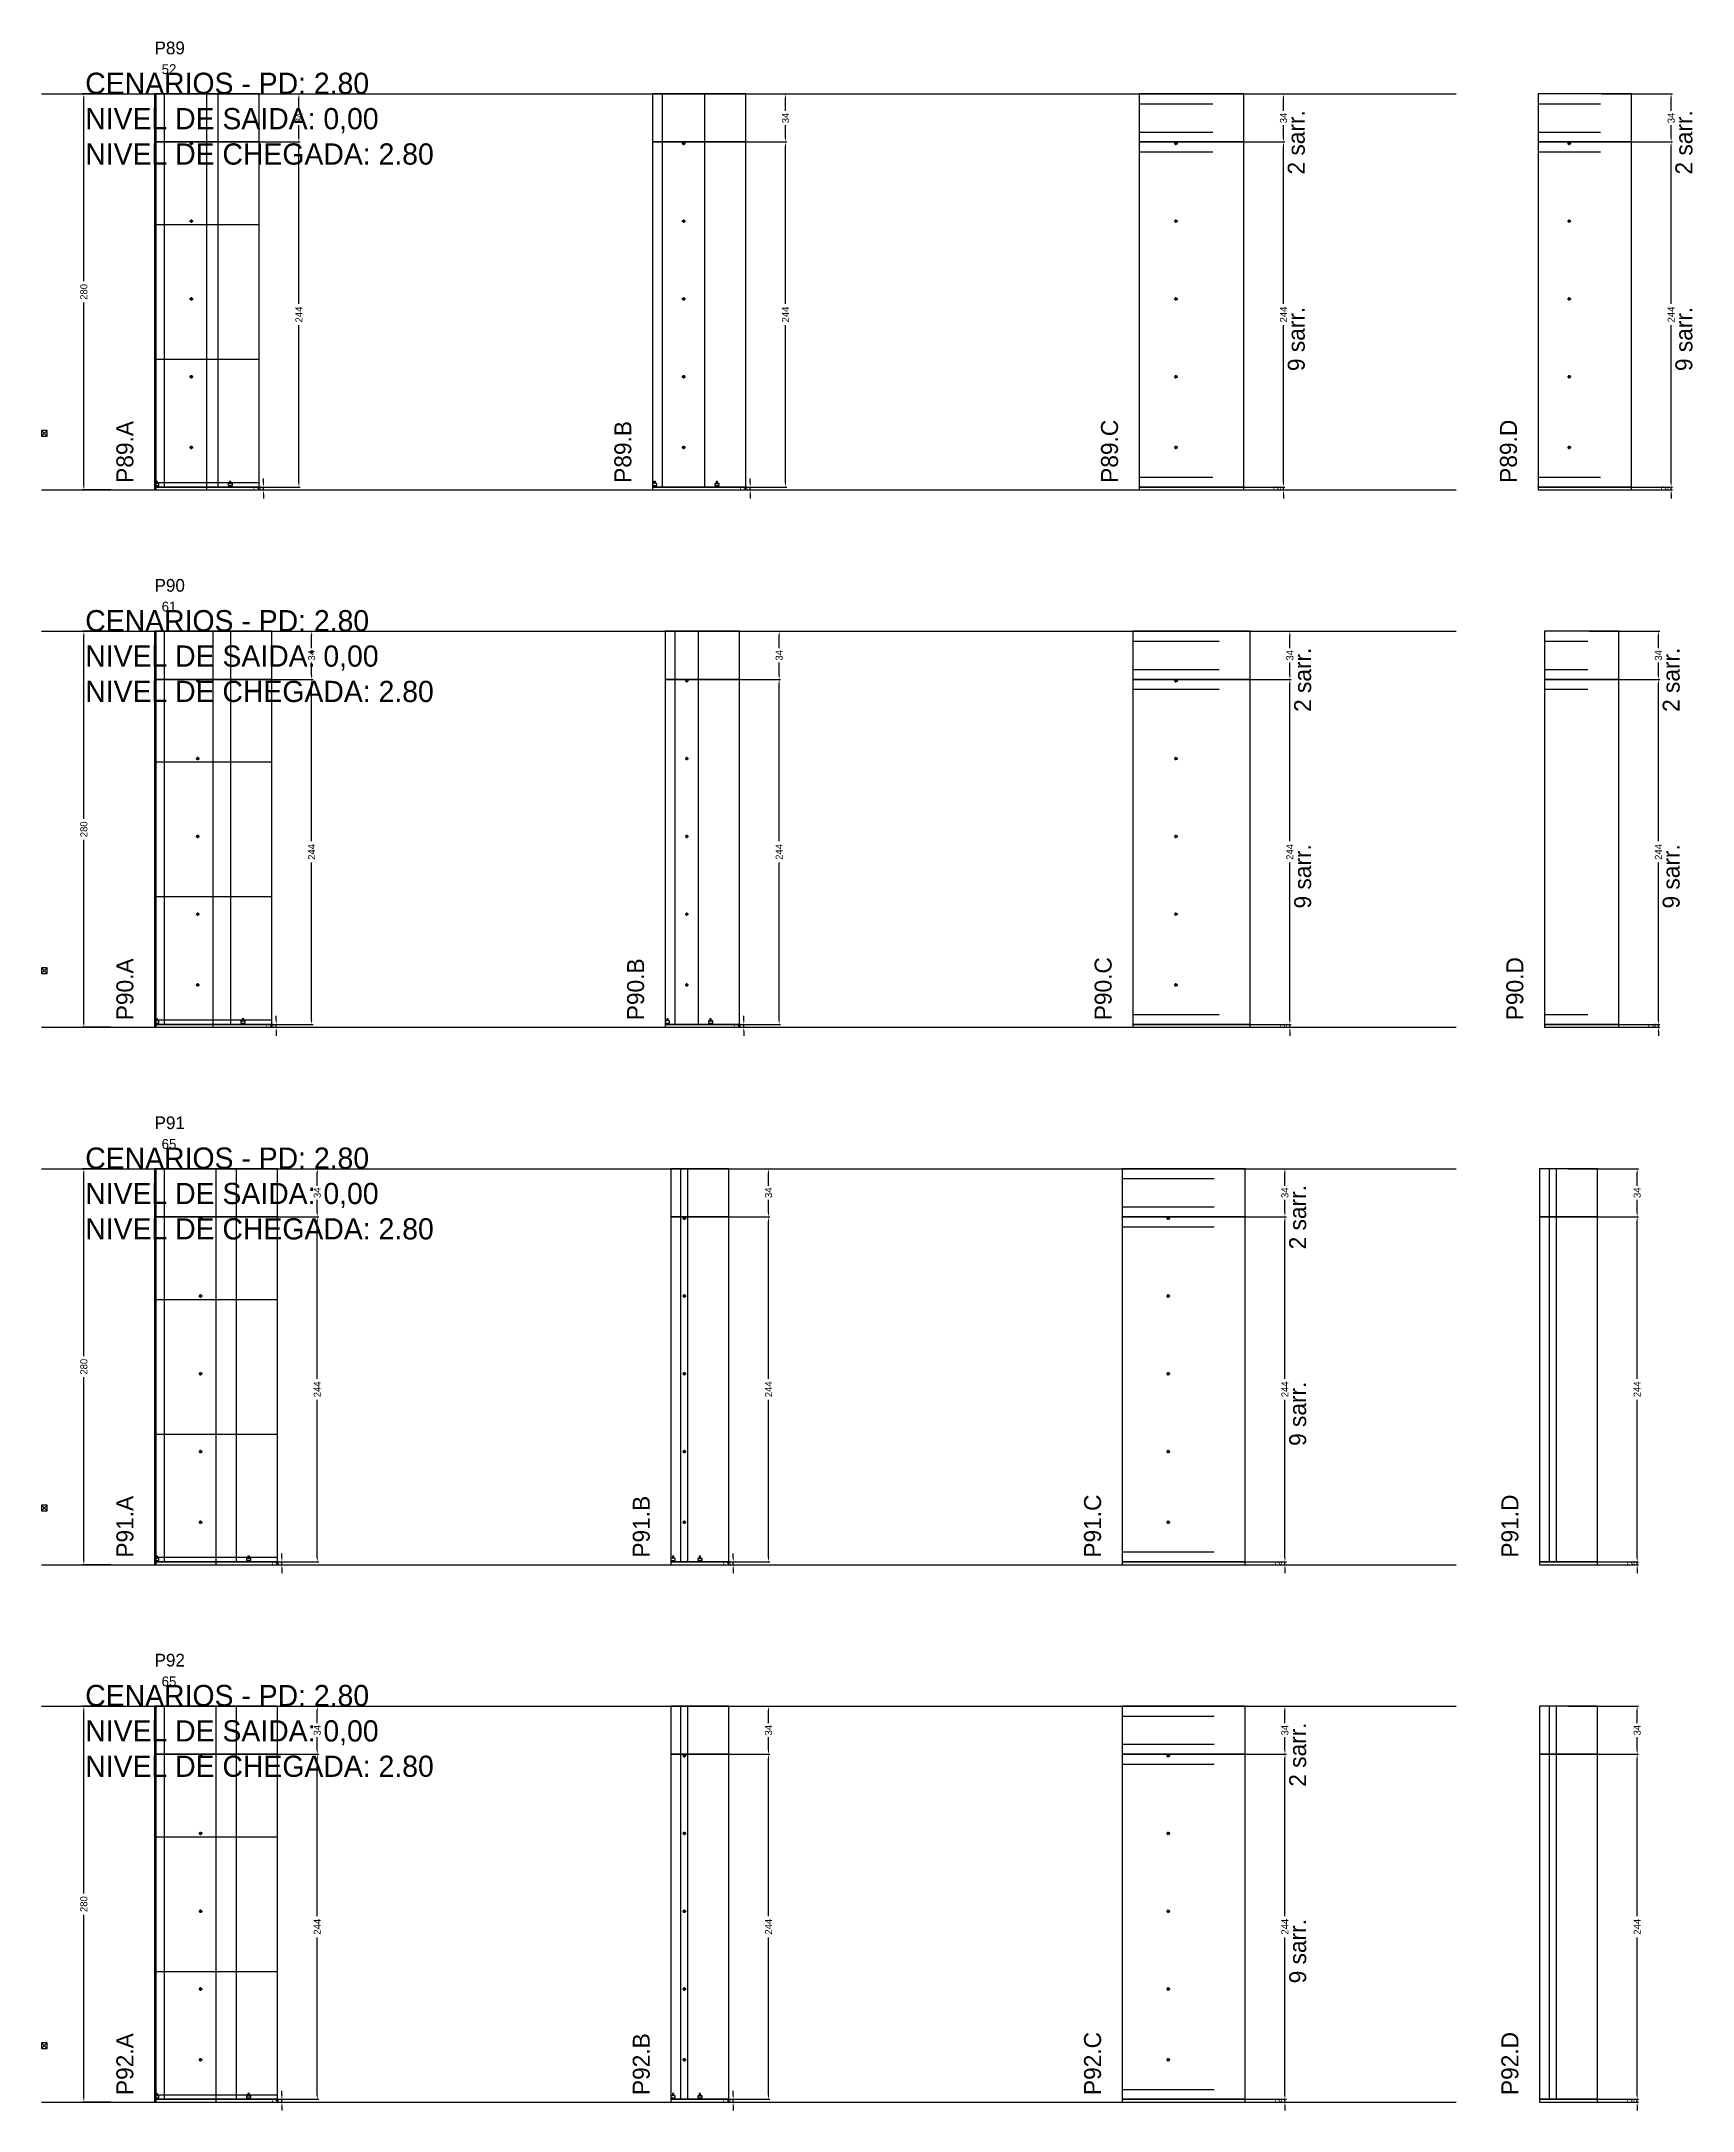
# Model space of a CAD drawing. Header units: centimetres. Extents: x -10500 to 4105, y -36866 to 295.
# Drawn here: x -7000 to -5833, y -33826 to -32363 of the extents above; entities that cross this region are included whole.
import ezdxf

# ---------------------------------------------------------------- set-up
doc = ezdxf.new("R2010")
doc.units = ezdxf.units.CM
doc.linetypes.add('DASHED', pattern=[2, -2])
for name, color, linetype in [('CHAPA', 140, 'Continuous'), ('COTA', 241, 'Continuous'), ('COTAS FURACAO', 16, 'Continuous'), ('Madeira', 30, 'Continuous'), ('NOMENCLATURA', 7, 'Continuous'), ('Nível', 160, 'Continuous'), ('Painéis', 200, 'Continuous'), ('Perfil Metálico', 150, 'Continuous'), ('SARR_2.2x7', 40, 'Continuous'), ('SARRAFO DE PRESSAO', 200, 'Continuous'), ('texto', 7, 'Continuous'), ('TEXTO_GERAL', 7, 'Continuous')]:
    doc.layers.add(name, color=color, linetype=linetype)
doc.dimstyles.new('PAINEL-NOVA', dxfattribs={"dimtxt": 5, "dimasz": 3, "dimexe": 1, "dimexo": 1, "dimgap": 1, "dimtad": 1, "dimcen": 2.5, "dimazin": 3, "dimtfac": 1, "dimtmove": 0, "dimatfit": 3})

msp = doc.modelspace()

# ---------------------------------------------------------------- texts
at = {"layer": 'NOMENCLATURA'}
for s, p in [('CENARIOS - PD: 2.80', (-6969, -32400)), ('NIVEL DE SAIDA: 0,00', (-6969, -32425)), ('NIVEL DE CHEGADA: 2.80', (-6969, -32450)), ('CENARIOS - PD: 2.80', (-6969, -32780)), ('NIVEL DE SAIDA: 0,00', (-6969, -32805)), ('NIVEL DE CHEGADA: 2.80', (-6969, -32830)), ('CENARIOS - PD: 2.80', (-6969, -33160)), ('NIVEL DE SAIDA: 0,00', (-6969, -33185)), ('NIVEL DE CHEGADA: 2.80', (-6969, -33210)), ('CENARIOS - PD: 2.80', (-6969, -33540)), ('NIVEL DE SAIDA: 0,00', (-6969, -33565)), ('NIVEL DE CHEGADA: 2.80', (-6969, -33590))]:
    msp.add_text(s, height=15, dxfattribs=at).set_placement(p)
for s, p in [('2 sarr.', (-6107, -32457)), ('2 sarr.', (-5833, -32457)), ('9 sarr.', (-6107, -32596)), ('9 sarr.', (-5833, -32596)), ('P89.A', (-6935, -32675)), ('P89.B', (-6583, -32675)), ('P89.C', (-6239, -32675)), ('P89.D', (-5957, -32675)), ('2 sarr.', (-6102.5, -32837)), ('2 sarr.', (-5842, -32837)), ('9 sarr.', (-6102.5, -32976)), ('9 sarr.', (-5842, -32976)), ('P90.A', (-6935, -33055)), ('P90.B', (-6574, -33055)), ('P90.C', (-6243.5, -33055)), ('P90.D', (-5952.5, -33055)), ('2 sarr.', (-6106, -33217)), ('9 sarr.', (-6106, -33356)), ('P91.A', (-6935, -33435)), ('P91.B', (-6570, -33435)), ('P91.C', (-6251, -33435)), ('P91.D', (-5956, -33435)), ('2 sarr.', (-6106, -33597)), ('9 sarr.', (-6106, -33736)), ('P92.A', (-6935, -33815)), ('P92.B', (-6570, -33815)), ('P92.C', (-6251, -33815)), ('P92.D', (-5956, -33815))]:
    msp.add_text(s, height=12, rotation=90, dxfattribs=at).set_placement(p)
at = {"layer": 'texto'}
for s, p in [('52', (-6915, -32386)), ('61', (-6915, -32766)), ('65', (-6915, -33146)), ('65', (-6915, -33526))]:
    msp.add_text(s, height=7, dxfattribs=at).set_placement(p)
at = {"layer": 'TEXTO_GERAL'}
for s, p in [('P89', (-6920, -32372)), ('P90', (-6920, -32752)), ('P91', (-6920, -33132)), ('P92', (-6920, -33512))]:
    msp.add_text(s, height=9, dxfattribs=at).set_placement(p)

# ---------------------------------------------------------------- blocks, each defined once
blk = doc.blocks.new('_CLOSEDFILLED')
at = {"color": 0, "linetype": 'BYBLOCK'}
blk.add_solid([(-1, 0.16), (0, 0), (-1, -0.16)], dxfattribs=at)
blk = doc.blocks.new('*D2289')
for p, q in [((-6951, -33540), (-6971, -33540)), ((-6970, -33672.5), (-6970, -33543)), ((-6970, -33817), (-6970, -33687.5)), ((-6951, -33820), (-6971, -33820))]:
    blk.add_line(p, q)
at = {"layer": 'Defpoints'}
for p in [(-6950, -33540), (-6970, -33820), (-6950, -33820)]:
    blk.add_point(p, dxfattribs=at)
at = {"layer": 'COTA', "xscale": 3, "yscale": 3}
for p, rotation in [((-6970, -33540), 90), ((-6970, -33820), 270)]:
    blk.add_blockref('_CLOSEDFILLED', p, dxfattribs=dict(at, rotation=rotation))
at = {"layer": 'COTA', "insert": (-6970, -33680), "char_height": 5, "attachment_point": 5, "rotation": 90}
blk.add_mtext('280', dxfattribs=at)
blk = doc.blocks.new('MULDURA')
at = {"layer": 'Paineis'}
for p, q in [((0, 0), (4, 4)), ((4, 0), (0, 4))]:
    blk.add_line(p, q, dxfattribs=at)
blk.add_lwpolyline([(0, 0), (4, 0), (4, 4), (0, 4)], close=True, dxfattribs=at)
blk = doc.blocks.new('*D2291')
for p, q in [((-6854, -33574), (-6804, -33574)), ((-6805, -33688.5), (-6805, -33577)), ((-6805, -33815), (-6805, -33703.5)), ((-6854, -33818), (-6804, -33818))]:
    blk.add_line(p, q)
at = {"layer": 'Defpoints'}
for p in [(-6855, -33574), (-6855, -33818), (-6805, -33818)]:
    blk.add_point(p, dxfattribs=at)
at = {"layer": 'COTA', "xscale": 3, "yscale": 3}
for p, rotation in [((-6805, -33574), 90), ((-6805, -33818), 270)]:
    blk.add_blockref('_CLOSEDFILLED', p, dxfattribs=dict(at, rotation=rotation))
at = {"layer": 'COTA', "insert": (-6805, -33696), "char_height": 5, "attachment_point": 5, "rotation": 90}
blk.add_mtext('244', dxfattribs=at)
blk = doc.blocks.new('*D2292')
for p, q in [((-6854, -33540), (-6804, -33540)), ((-6805, -33552), (-6805, -33543)), ((-6805, -33571), (-6805, -33562)), ((-6854, -33574), (-6804, -33574))]:
    blk.add_line(p, q)
at = {"layer": 'Defpoints'}
for p in [(-6855, -33540), (-6855, -33574), (-6805, -33574)]:
    blk.add_point(p, dxfattribs=at)
at = {"layer": 'COTA', "xscale": 3, "yscale": 3}
for p, rotation in [((-6805, -33540), 90), ((-6805, -33574), 270)]:
    blk.add_blockref('_CLOSEDFILLED', p, dxfattribs=dict(at, rotation=rotation))
at = {"layer": 'COTA', "insert": (-6805, -33557), "char_height": 5, "attachment_point": 5, "rotation": 90}
blk.add_mtext('34', dxfattribs=at)
blk = doc.blocks.new('SLIPTEE')
at = {"layer": 'Paineis'}
blk.add_lwpolyline([(0, 0), (3, 0), (3, 1.5), (2, 1.5), (2, 3), (1, 3), (1, 1.5), (0, 1.5)], close=True, dxfattribs=at)
blk = doc.blocks.new('SLIPTDD')
at = {"layer": 'Paineis'}
blk.add_line((0, 1.5), (3, 1.5), dxfattribs=at)
blk.add_lwpolyline([(0, 0), (3, 0), (3, 1.5), (2, 1.5), (2, 3), (1, 3), (1, 1.5), (0, 1.5)], close=True, dxfattribs=at)
blk = doc.blocks.new('furacao')
at = {"layer": 'COTAS FURACAO'}
for p, q in [((-1.2, 0), (1.2, 0)), ((0, -1.2), (0, 1.2))]:
    blk.add_line(p, q, dxfattribs=at)
blk.add_circle((0, 0), 0.8, dxfattribs=at)
blk = doc.blocks.new('*D2294')
for p, q in [((-6535, -33574), (-6485, -33574)), ((-6486, -33688.5), (-6486, -33577)), ((-6486, -33815), (-6486, -33703.5)), ((-6535, -33818), (-6485, -33818))]:
    blk.add_line(p, q)
at = {"layer": 'Defpoints'}
for p in [(-6536, -33574), (-6536, -33818), (-6486, -33818)]:
    blk.add_point(p, dxfattribs=at)
at = {"layer": 'COTA', "xscale": 3, "yscale": 3}
for p, rotation in [((-6486, -33574), 90), ((-6486, -33818), 270)]:
    blk.add_blockref('_CLOSEDFILLED', p, dxfattribs=dict(at, rotation=rotation))
at = {"layer": 'COTA', "insert": (-6486, -33696), "char_height": 5, "attachment_point": 5, "rotation": 90}
blk.add_mtext('244', dxfattribs=at)
blk = doc.blocks.new('*D2295')
for p, q in [((-6535, -33540), (-6485, -33540)), ((-6486, -33552), (-6486, -33543)), ((-6486, -33571), (-6486, -33562)), ((-6535, -33574), (-6485, -33574))]:
    blk.add_line(p, q)
at = {"layer": 'Defpoints'}
for p in [(-6536, -33540), (-6536, -33574), (-6486, -33574)]:
    blk.add_point(p, dxfattribs=at)
at = {"layer": 'COTA', "xscale": 3, "yscale": 3}
for p, rotation in [((-6486, -33540), 90), ((-6486, -33574), 270)]:
    blk.add_blockref('_CLOSEDFILLED', p, dxfattribs=dict(at, rotation=rotation))
at = {"layer": 'COTA', "insert": (-6486, -33557), "char_height": 5, "attachment_point": 5, "rotation": 90}
blk.add_mtext('34', dxfattribs=at)
blk = doc.blocks.new('*D2297')
for p, q in [((-6170, -33574), (-6120, -33574)), ((-6121, -33688.5), (-6121, -33577)), ((-6121, -33815), (-6121, -33703.5)), ((-6170, -33818), (-6120, -33818))]:
    blk.add_line(p, q)
at = {"layer": 'Defpoints'}
for p in [(-6171, -33574), (-6171, -33818), (-6121, -33818)]:
    blk.add_point(p, dxfattribs=at)
at = {"layer": 'COTA', "xscale": 3, "yscale": 3}
for p, rotation in [((-6121, -33574), 90), ((-6121, -33818), 270)]:
    blk.add_blockref('_CLOSEDFILLED', p, dxfattribs=dict(at, rotation=rotation))
at = {"layer": 'COTA', "insert": (-6121, -33696), "char_height": 5, "attachment_point": 5, "rotation": 90}
blk.add_mtext('244', dxfattribs=at)
blk = doc.blocks.new('*D2298')
for p, q in [((-6170, -33540), (-6120, -33540)), ((-6121, -33552), (-6121, -33543)), ((-6121, -33571), (-6121, -33562)), ((-6170, -33574), (-6120, -33574))]:
    blk.add_line(p, q)
at = {"layer": 'Defpoints'}
for p in [(-6171, -33540), (-6171, -33574), (-6121, -33574)]:
    blk.add_point(p, dxfattribs=at)
at = {"layer": 'COTA', "xscale": 3, "yscale": 3}
for p, rotation in [((-6121, -33540), 90), ((-6121, -33574), 270)]:
    blk.add_blockref('_CLOSEDFILLED', p, dxfattribs=dict(at, rotation=rotation))
at = {"layer": 'COTA', "insert": (-6121, -33557), "char_height": 5, "attachment_point": 5, "rotation": 90}
blk.add_mtext('34', dxfattribs=at)
blk = doc.blocks.new('*D2300')
for p, q in [((-5921, -33574), (-5871, -33574)), ((-5872, -33688.5), (-5872, -33577)), ((-5872, -33815), (-5872, -33703.5)), ((-5921, -33818), (-5871, -33818))]:
    blk.add_line(p, q)
at = {"layer": 'Defpoints'}
for p in [(-5922, -33574), (-5922, -33818), (-5872, -33818)]:
    blk.add_point(p, dxfattribs=at)
at = {"layer": 'COTA', "xscale": 3, "yscale": 3}
for p, rotation in [((-5872, -33574), 90), ((-5872, -33818), 270)]:
    blk.add_blockref('_CLOSEDFILLED', p, dxfattribs=dict(at, rotation=rotation))
at = {"layer": 'COTA', "insert": (-5872, -33696), "char_height": 5, "attachment_point": 5, "rotation": 90}
blk.add_mtext('244', dxfattribs=at)
blk = doc.blocks.new('*D2301')
for p, q in [((-5921, -33540), (-5871, -33540)), ((-5872, -33552), (-5872, -33543)), ((-5872, -33571), (-5872, -33562)), ((-5921, -33574), (-5871, -33574))]:
    blk.add_line(p, q)
at = {"layer": 'Defpoints'}
for p in [(-5922, -33540), (-5922, -33574), (-5872, -33574)]:
    blk.add_point(p, dxfattribs=at)
at = {"layer": 'COTA', "xscale": 3, "yscale": 3}
for p, rotation in [((-5872, -33540), 90), ((-5872, -33574), 270)]:
    blk.add_blockref('_CLOSEDFILLED', p, dxfattribs=dict(at, rotation=rotation))
at = {"layer": 'COTA', "insert": (-5872, -33557), "char_height": 5, "attachment_point": 5, "rotation": 90}
blk.add_mtext('34', dxfattribs=at)
blk = doc.blocks.new('*D2263')
for p, q in [((-6951, -33160), (-6971, -33160)), ((-6970, -33292.5), (-6970, -33163)), ((-6970, -33437), (-6970, -33307.5)), ((-6951, -33440), (-6971, -33440))]:
    blk.add_line(p, q)
at = {"layer": 'Defpoints'}
for p in [(-6950, -33160), (-6970, -33440), (-6950, -33440)]:
    blk.add_point(p, dxfattribs=at)
at = {"layer": 'COTA', "xscale": 3, "yscale": 3}
for p, rotation in [((-6970, -33160), 90), ((-6970, -33440), 270)]:
    blk.add_blockref('_CLOSEDFILLED', p, dxfattribs=dict(at, rotation=rotation))
at = {"layer": 'COTA', "insert": (-6970, -33300), "char_height": 5, "attachment_point": 5, "rotation": 90}
blk.add_mtext('280', dxfattribs=at)
blk = doc.blocks.new('*D2265')
for p, q in [((-6854, -33194), (-6804, -33194)), ((-6805, -33308.5), (-6805, -33197)), ((-6805, -33435), (-6805, -33323.5)), ((-6854, -33438), (-6804, -33438))]:
    blk.add_line(p, q)
at = {"layer": 'Defpoints'}
for p in [(-6855, -33194), (-6855, -33438), (-6805, -33438)]:
    blk.add_point(p, dxfattribs=at)
at = {"layer": 'COTA', "xscale": 3, "yscale": 3}
for p, rotation in [((-6805, -33194), 90), ((-6805, -33438), 270)]:
    blk.add_blockref('_CLOSEDFILLED', p, dxfattribs=dict(at, rotation=rotation))
at = {"layer": 'COTA', "insert": (-6805, -33316), "char_height": 5, "attachment_point": 5, "rotation": 90}
blk.add_mtext('244', dxfattribs=at)
blk = doc.blocks.new('*D2266')
for p, q in [((-6854, -33160), (-6804, -33160)), ((-6805, -33172), (-6805, -33163)), ((-6805, -33191), (-6805, -33182)), ((-6854, -33194), (-6804, -33194))]:
    blk.add_line(p, q)
at = {"layer": 'Defpoints'}
for p in [(-6855, -33160), (-6855, -33194), (-6805, -33194)]:
    blk.add_point(p, dxfattribs=at)
at = {"layer": 'COTA', "xscale": 3, "yscale": 3}
for p, rotation in [((-6805, -33160), 90), ((-6805, -33194), 270)]:
    blk.add_blockref('_CLOSEDFILLED', p, dxfattribs=dict(at, rotation=rotation))
at = {"layer": 'COTA', "insert": (-6805, -33177), "char_height": 5, "attachment_point": 5, "rotation": 90}
blk.add_mtext('34', dxfattribs=at)
blk = doc.blocks.new('*D2268')
for p, q in [((-6535, -33194), (-6485, -33194)), ((-6486, -33308.5), (-6486, -33197)), ((-6486, -33435), (-6486, -33323.5)), ((-6535, -33438), (-6485, -33438))]:
    blk.add_line(p, q)
at = {"layer": 'Defpoints'}
for p in [(-6536, -33194), (-6536, -33438), (-6486, -33438)]:
    blk.add_point(p, dxfattribs=at)
at = {"layer": 'COTA', "xscale": 3, "yscale": 3}
for p, rotation in [((-6486, -33194), 90), ((-6486, -33438), 270)]:
    blk.add_blockref('_CLOSEDFILLED', p, dxfattribs=dict(at, rotation=rotation))
at = {"layer": 'COTA', "insert": (-6486, -33316), "char_height": 5, "attachment_point": 5, "rotation": 90}
blk.add_mtext('244', dxfattribs=at)
blk = doc.blocks.new('*D2269')
for p, q in [((-6535, -33160), (-6485, -33160)), ((-6486, -33172), (-6486, -33163)), ((-6486, -33191), (-6486, -33182)), ((-6535, -33194), (-6485, -33194))]:
    blk.add_line(p, q)
at = {"layer": 'Defpoints'}
for p in [(-6536, -33160), (-6536, -33194), (-6486, -33194)]:
    blk.add_point(p, dxfattribs=at)
at = {"layer": 'COTA', "xscale": 3, "yscale": 3}
for p, rotation in [((-6486, -33160), 90), ((-6486, -33194), 270)]:
    blk.add_blockref('_CLOSEDFILLED', p, dxfattribs=dict(at, rotation=rotation))
at = {"layer": 'COTA', "insert": (-6486, -33177), "char_height": 5, "attachment_point": 5, "rotation": 90}
blk.add_mtext('34', dxfattribs=at)
blk = doc.blocks.new('*D2271')
for p, q in [((-6170, -33194), (-6120, -33194)), ((-6121, -33308.5), (-6121, -33197)), ((-6121, -33435), (-6121, -33323.5)), ((-6170, -33438), (-6120, -33438))]:
    blk.add_line(p, q)
at = {"layer": 'Defpoints'}
for p in [(-6171, -33194), (-6171, -33438), (-6121, -33438)]:
    blk.add_point(p, dxfattribs=at)
at = {"layer": 'COTA', "xscale": 3, "yscale": 3}
for p, rotation in [((-6121, -33194), 90), ((-6121, -33438), 270)]:
    blk.add_blockref('_CLOSEDFILLED', p, dxfattribs=dict(at, rotation=rotation))
at = {"layer": 'COTA', "insert": (-6121, -33316), "char_height": 5, "attachment_point": 5, "rotation": 90}
blk.add_mtext('244', dxfattribs=at)
blk = doc.blocks.new('*D2272')
for p, q in [((-6170, -33160), (-6120, -33160)), ((-6121, -33172), (-6121, -33163)), ((-6121, -33191), (-6121, -33182)), ((-6170, -33194), (-6120, -33194))]:
    blk.add_line(p, q)
at = {"layer": 'Defpoints'}
for p in [(-6171, -33160), (-6171, -33194), (-6121, -33194)]:
    blk.add_point(p, dxfattribs=at)
at = {"layer": 'COTA', "xscale": 3, "yscale": 3}
for p, rotation in [((-6121, -33160), 90), ((-6121, -33194), 270)]:
    blk.add_blockref('_CLOSEDFILLED', p, dxfattribs=dict(at, rotation=rotation))
at = {"layer": 'COTA', "insert": (-6121, -33177), "char_height": 5, "attachment_point": 5, "rotation": 90}
blk.add_mtext('34', dxfattribs=at)
blk = doc.blocks.new('*D2274')
for p, q in [((-5921, -33194), (-5871, -33194)), ((-5872, -33308.5), (-5872, -33197)), ((-5872, -33435), (-5872, -33323.5)), ((-5921, -33438), (-5871, -33438))]:
    blk.add_line(p, q)
at = {"layer": 'Defpoints'}
for p in [(-5922, -33194), (-5922, -33438), (-5872, -33438)]:
    blk.add_point(p, dxfattribs=at)
at = {"layer": 'COTA', "xscale": 3, "yscale": 3}
for p, rotation in [((-5872, -33194), 90), ((-5872, -33438), 270)]:
    blk.add_blockref('_CLOSEDFILLED', p, dxfattribs=dict(at, rotation=rotation))
at = {"layer": 'COTA', "insert": (-5872, -33316), "char_height": 5, "attachment_point": 5, "rotation": 90}
blk.add_mtext('244', dxfattribs=at)
blk = doc.blocks.new('*D2275')
for p, q in [((-5921, -33160), (-5871, -33160)), ((-5872, -33172), (-5872, -33163)), ((-5872, -33191), (-5872, -33182)), ((-5921, -33194), (-5871, -33194))]:
    blk.add_line(p, q)
at = {"layer": 'Defpoints'}
for p in [(-5922, -33160), (-5922, -33194), (-5872, -33194)]:
    blk.add_point(p, dxfattribs=at)
at = {"layer": 'COTA', "xscale": 3, "yscale": 3}
for p, rotation in [((-5872, -33160), 90), ((-5872, -33194), 270)]:
    blk.add_blockref('_CLOSEDFILLED', p, dxfattribs=dict(at, rotation=rotation))
at = {"layer": 'COTA', "insert": (-5872, -33177), "char_height": 5, "attachment_point": 5, "rotation": 90}
blk.add_mtext('34', dxfattribs=at)
blk = doc.blocks.new('*D2237')
for p, q in [((-6951, -32780), (-6971, -32780)), ((-6970, -32912.5), (-6970, -32783)), ((-6970, -33057), (-6970, -32927.5)), ((-6951, -33060), (-6971, -33060))]:
    blk.add_line(p, q)
at = {"layer": 'Defpoints'}
for p in [(-6950, -32780), (-6970, -33060), (-6950, -33060)]:
    blk.add_point(p, dxfattribs=at)
at = {"layer": 'COTA', "xscale": 3, "yscale": 3}
for p, rotation in [((-6970, -32780), 90), ((-6970, -33060), 270)]:
    blk.add_blockref('_CLOSEDFILLED', p, dxfattribs=dict(at, rotation=rotation))
at = {"layer": 'COTA', "insert": (-6970, -32920), "char_height": 5, "attachment_point": 5, "rotation": 90}
blk.add_mtext('280', dxfattribs=at)
blk = doc.blocks.new('*D2239')
for p, q in [((-6858, -32814), (-6808, -32814)), ((-6809, -32928.5), (-6809, -32817)), ((-6809, -33055), (-6809, -32943.5)), ((-6858, -33058), (-6808, -33058))]:
    blk.add_line(p, q)
at = {"layer": 'Defpoints'}
for p in [(-6859, -32814), (-6859, -33058), (-6809, -33058)]:
    blk.add_point(p, dxfattribs=at)
at = {"layer": 'COTA', "xscale": 3, "yscale": 3}
for p, rotation in [((-6809, -32814), 90), ((-6809, -33058), 270)]:
    blk.add_blockref('_CLOSEDFILLED', p, dxfattribs=dict(at, rotation=rotation))
at = {"layer": 'COTA', "insert": (-6809, -32936), "char_height": 5, "attachment_point": 5, "rotation": 90}
blk.add_mtext('244', dxfattribs=at)
blk = doc.blocks.new('*D2240')
for p, q in [((-6858, -32780), (-6808, -32780)), ((-6809, -32792), (-6809, -32783)), ((-6809, -32811), (-6809, -32802)), ((-6858, -32814), (-6808, -32814))]:
    blk.add_line(p, q)
at = {"layer": 'Defpoints'}
for p in [(-6859, -32780), (-6859, -32814), (-6809, -32814)]:
    blk.add_point(p, dxfattribs=at)
at = {"layer": 'COTA', "xscale": 3, "yscale": 3}
for p, rotation in [((-6809, -32780), 90), ((-6809, -32814), 270)]:
    blk.add_blockref('_CLOSEDFILLED', p, dxfattribs=dict(at, rotation=rotation))
at = {"layer": 'COTA', "insert": (-6809, -32797), "char_height": 5, "attachment_point": 5, "rotation": 90}
blk.add_mtext('34', dxfattribs=at)
blk = doc.blocks.new('*D2242')
for p, q in [((-6527.5, -32814), (-6477.5, -32814)), ((-6478.5, -32928.5), (-6478.5, -32817)), ((-6478.5, -33055), (-6478.5, -32943.5)), ((-6527.5, -33058), (-6477.5, -33058))]:
    blk.add_line(p, q)
at = {"layer": 'Defpoints'}
for p in [(-6528.5, -32814), (-6528.5, -33058), (-6478.5, -33058)]:
    blk.add_point(p, dxfattribs=at)
at = {"layer": 'COTA', "xscale": 3, "yscale": 3}
for p, rotation in [((-6478.5, -32814), 90), ((-6478.5, -33058), 270)]:
    blk.add_blockref('_CLOSEDFILLED', p, dxfattribs=dict(at, rotation=rotation))
at = {"layer": 'COTA', "insert": (-6478.5, -32936), "char_height": 5, "attachment_point": 5, "rotation": 90}
blk.add_mtext('244', dxfattribs=at)
blk = doc.blocks.new('*D2243')
for p, q in [((-6527.5, -32780), (-6477.5, -32780)), ((-6478.5, -32792), (-6478.5, -32783)), ((-6478.5, -32811), (-6478.5, -32802)), ((-6527.5, -32814), (-6477.5, -32814))]:
    blk.add_line(p, q)
at = {"layer": 'Defpoints'}
for p in [(-6528.5, -32780), (-6528.5, -32814), (-6478.5, -32814)]:
    blk.add_point(p, dxfattribs=at)
at = {"layer": 'COTA', "xscale": 3, "yscale": 3}
for p, rotation in [((-6478.5, -32780), 90), ((-6478.5, -32814), 270)]:
    blk.add_blockref('_CLOSEDFILLED', p, dxfattribs=dict(at, rotation=rotation))
at = {"layer": 'COTA', "insert": (-6478.5, -32797), "char_height": 5, "attachment_point": 5, "rotation": 90}
blk.add_mtext('34', dxfattribs=at)
blk = doc.blocks.new('*D2245')
for p, q in [((-6166.5, -32814), (-6116.5, -32814)), ((-6117.5, -32928.5), (-6117.5, -32817)), ((-6117.5, -33055), (-6117.5, -32943.5)), ((-6166.5, -33058), (-6116.5, -33058))]:
    blk.add_line(p, q)
at = {"layer": 'Defpoints'}
for p in [(-6167.5, -32814), (-6167.5, -33058), (-6117.5, -33058)]:
    blk.add_point(p, dxfattribs=at)
at = {"layer": 'COTA', "xscale": 3, "yscale": 3}
for p, rotation in [((-6117.5, -32814), 90), ((-6117.5, -33058), 270)]:
    blk.add_blockref('_CLOSEDFILLED', p, dxfattribs=dict(at, rotation=rotation))
at = {"layer": 'COTA', "insert": (-6117.5, -32936), "char_height": 5, "attachment_point": 5, "rotation": 90}
blk.add_mtext('244', dxfattribs=at)
blk = doc.blocks.new('*D2246')
for p, q in [((-6166.5, -32780), (-6116.5, -32780)), ((-6117.5, -32792), (-6117.5, -32783)), ((-6117.5, -32811), (-6117.5, -32802)), ((-6166.5, -32814), (-6116.5, -32814))]:
    blk.add_line(p, q)
at = {"layer": 'Defpoints'}
for p in [(-6167.5, -32780), (-6167.5, -32814), (-6117.5, -32814)]:
    blk.add_point(p, dxfattribs=at)
at = {"layer": 'COTA', "xscale": 3, "yscale": 3}
for p, rotation in [((-6117.5, -32780), 90), ((-6117.5, -32814), 270)]:
    blk.add_blockref('_CLOSEDFILLED', p, dxfattribs=dict(at, rotation=rotation))
at = {"layer": 'COTA', "insert": (-6117.5, -32797), "char_height": 5, "attachment_point": 5, "rotation": 90}
blk.add_mtext('34', dxfattribs=at)
blk = doc.blocks.new('*D2248')
for p, q in [((-5906, -32814), (-5856, -32814)), ((-5857, -32928.5), (-5857, -32817)), ((-5857, -33055), (-5857, -32943.5)), ((-5906, -33058), (-5856, -33058))]:
    blk.add_line(p, q)
at = {"layer": 'Defpoints'}
for p in [(-5907, -32814), (-5907, -33058), (-5857, -33058)]:
    blk.add_point(p, dxfattribs=at)
at = {"layer": 'COTA', "xscale": 3, "yscale": 3}
for p, rotation in [((-5857, -32814), 90), ((-5857, -33058), 270)]:
    blk.add_blockref('_CLOSEDFILLED', p, dxfattribs=dict(at, rotation=rotation))
at = {"layer": 'COTA', "insert": (-5857, -32936), "char_height": 5, "attachment_point": 5, "rotation": 90}
blk.add_mtext('244', dxfattribs=at)
blk = doc.blocks.new('*D2249')
for p, q in [((-5906, -32780), (-5856, -32780)), ((-5857, -32792), (-5857, -32783)), ((-5857, -32811), (-5857, -32802)), ((-5906, -32814), (-5856, -32814))]:
    blk.add_line(p, q)
at = {"layer": 'Defpoints'}
for p in [(-5907, -32780), (-5907, -32814), (-5857, -32814)]:
    blk.add_point(p, dxfattribs=at)
at = {"layer": 'COTA', "xscale": 3, "yscale": 3}
for p, rotation in [((-5857, -32780), 90), ((-5857, -32814), 270)]:
    blk.add_blockref('_CLOSEDFILLED', p, dxfattribs=dict(at, rotation=rotation))
at = {"layer": 'COTA', "insert": (-5857, -32797), "char_height": 5, "attachment_point": 5, "rotation": 90}
blk.add_mtext('34', dxfattribs=at)
blk = doc.blocks.new('*D2211')
for p, q in [((-6951, -32400), (-6971, -32400)), ((-6970, -32532.5), (-6970, -32403)), ((-6970, -32677), (-6970, -32547.5)), ((-6951, -32680), (-6971, -32680))]:
    blk.add_line(p, q)
at = {"layer": 'Defpoints'}
for p in [(-6950, -32400), (-6970, -32680), (-6950, -32680)]:
    blk.add_point(p, dxfattribs=at)
at = {"layer": 'COTA', "xscale": 3, "yscale": 3}
for p, rotation in [((-6970, -32400), 90), ((-6970, -32680), 270)]:
    blk.add_blockref('_CLOSEDFILLED', p, dxfattribs=dict(at, rotation=rotation))
at = {"layer": 'COTA', "insert": (-6970, -32540), "char_height": 5, "attachment_point": 5, "rotation": 90}
blk.add_mtext('280', dxfattribs=at)
blk = doc.blocks.new('*D2213')
for p, q in [((-6867, -32434), (-6817, -32434)), ((-6818, -32548.5), (-6818, -32437)), ((-6818, -32675), (-6818, -32563.5)), ((-6867, -32678), (-6817, -32678))]:
    blk.add_line(p, q)
at = {"layer": 'Defpoints'}
for p in [(-6868, -32434), (-6868, -32678), (-6818, -32678)]:
    blk.add_point(p, dxfattribs=at)
at = {"layer": 'COTA', "xscale": 3, "yscale": 3}
for p, rotation in [((-6818, -32434), 90), ((-6818, -32678), 270)]:
    blk.add_blockref('_CLOSEDFILLED', p, dxfattribs=dict(at, rotation=rotation))
at = {"layer": 'COTA', "insert": (-6818, -32556), "char_height": 5, "attachment_point": 5, "rotation": 90}
blk.add_mtext('244', dxfattribs=at)
blk = doc.blocks.new('*D2214')
for p, q in [((-6867, -32400), (-6817, -32400)), ((-6818, -32412), (-6818, -32403)), ((-6818, -32431), (-6818, -32422)), ((-6867, -32434), (-6817, -32434))]:
    blk.add_line(p, q)
at = {"layer": 'Defpoints'}
for p in [(-6868, -32400), (-6868, -32434), (-6818, -32434)]:
    blk.add_point(p, dxfattribs=at)
at = {"layer": 'COTA', "xscale": 3, "yscale": 3}
for p, rotation in [((-6818, -32400), 90), ((-6818, -32434), 270)]:
    blk.add_blockref('_CLOSEDFILLED', p, dxfattribs=dict(at, rotation=rotation))
at = {"layer": 'COTA', "insert": (-6818, -32417), "char_height": 5, "attachment_point": 5, "rotation": 90}
blk.add_mtext('34', dxfattribs=at)
blk = doc.blocks.new('*D2216')
for p, q in [((-6523, -32434), (-6473, -32434)), ((-6474, -32548.5), (-6474, -32437)), ((-6474, -32675), (-6474, -32563.5)), ((-6523, -32678), (-6473, -32678))]:
    blk.add_line(p, q)
at = {"layer": 'Defpoints'}
for p in [(-6524, -32434), (-6524, -32678), (-6474, -32678)]:
    blk.add_point(p, dxfattribs=at)
at = {"layer": 'COTA', "xscale": 3, "yscale": 3}
for p, rotation in [((-6474, -32434), 90), ((-6474, -32678), 270)]:
    blk.add_blockref('_CLOSEDFILLED', p, dxfattribs=dict(at, rotation=rotation))
at = {"layer": 'COTA', "insert": (-6474, -32556), "char_height": 5, "attachment_point": 5, "rotation": 90}
blk.add_mtext('244', dxfattribs=at)
blk = doc.blocks.new('*D2217')
for p, q in [((-6523, -32400), (-6473, -32400)), ((-6474, -32412), (-6474, -32403)), ((-6474, -32431), (-6474, -32422)), ((-6523, -32434), (-6473, -32434))]:
    blk.add_line(p, q)
at = {"layer": 'Defpoints'}
for p in [(-6524, -32400), (-6524, -32434), (-6474, -32434)]:
    blk.add_point(p, dxfattribs=at)
at = {"layer": 'COTA', "xscale": 3, "yscale": 3}
for p, rotation in [((-6474, -32400), 90), ((-6474, -32434), 270)]:
    blk.add_blockref('_CLOSEDFILLED', p, dxfattribs=dict(at, rotation=rotation))
at = {"layer": 'COTA', "insert": (-6474, -32417), "char_height": 5, "attachment_point": 5, "rotation": 90}
blk.add_mtext('34', dxfattribs=at)
blk = doc.blocks.new('*D2219')
for p, q in [((-6171, -32434), (-6121, -32434)), ((-6122, -32548.5), (-6122, -32437)), ((-6122, -32675), (-6122, -32563.5)), ((-6171, -32678), (-6121, -32678))]:
    blk.add_line(p, q)
at = {"layer": 'Defpoints'}
for p in [(-6172, -32434), (-6172, -32678), (-6122, -32678)]:
    blk.add_point(p, dxfattribs=at)
at = {"layer": 'COTA', "xscale": 3, "yscale": 3}
for p, rotation in [((-6122, -32434), 90), ((-6122, -32678), 270)]:
    blk.add_blockref('_CLOSEDFILLED', p, dxfattribs=dict(at, rotation=rotation))
at = {"layer": 'COTA', "insert": (-6122, -32556), "char_height": 5, "attachment_point": 5, "rotation": 90}
blk.add_mtext('244', dxfattribs=at)
blk = doc.blocks.new('*D2220')
for p, q in [((-6171, -32400), (-6121, -32400)), ((-6122, -32412), (-6122, -32403)), ((-6122, -32431), (-6122, -32422)), ((-6171, -32434), (-6121, -32434))]:
    blk.add_line(p, q)
at = {"layer": 'Defpoints'}
for p in [(-6172, -32400), (-6172, -32434), (-6122, -32434)]:
    blk.add_point(p, dxfattribs=at)
at = {"layer": 'COTA', "xscale": 3, "yscale": 3}
for p, rotation in [((-6122, -32400), 90), ((-6122, -32434), 270)]:
    blk.add_blockref('_CLOSEDFILLED', p, dxfattribs=dict(at, rotation=rotation))
at = {"layer": 'COTA', "insert": (-6122, -32417), "char_height": 5, "attachment_point": 5, "rotation": 90}
blk.add_mtext('34', dxfattribs=at)
blk = doc.blocks.new('*D2222')
for p, q in [((-5897, -32434), (-5847, -32434)), ((-5848, -32548.5), (-5848, -32437)), ((-5848, -32675), (-5848, -32563.5)), ((-5897, -32678), (-5847, -32678))]:
    blk.add_line(p, q)
at = {"layer": 'Defpoints'}
for p in [(-5898, -32434), (-5898, -32678), (-5848, -32678)]:
    blk.add_point(p, dxfattribs=at)
at = {"layer": 'COTA', "xscale": 3, "yscale": 3}
for p, rotation in [((-5848, -32434), 90), ((-5848, -32678), 270)]:
    blk.add_blockref('_CLOSEDFILLED', p, dxfattribs=dict(at, rotation=rotation))
at = {"layer": 'COTA', "insert": (-5848, -32556), "char_height": 5, "attachment_point": 5, "rotation": 90}
blk.add_mtext('244', dxfattribs=at)
blk = doc.blocks.new('*D2223')
for p, q in [((-5897, -32400), (-5847, -32400)), ((-5848, -32412), (-5848, -32403)), ((-5848, -32431), (-5848, -32422)), ((-5897, -32434), (-5847, -32434))]:
    blk.add_line(p, q)
at = {"layer": 'Defpoints'}
for p in [(-5898, -32400), (-5898, -32434), (-5848, -32434)]:
    blk.add_point(p, dxfattribs=at)
at = {"layer": 'COTA', "xscale": 3, "yscale": 3}
for p, rotation in [((-5848, -32400), 90), ((-5848, -32434), 270)]:
    blk.add_blockref('_CLOSEDFILLED', p, dxfattribs=dict(at, rotation=rotation))
at = {"layer": 'COTA', "insert": (-5848, -32417), "char_height": 5, "attachment_point": 5, "rotation": 90}
blk.add_mtext('34', dxfattribs=at)

# ---------------------------------------------------------------- dimensions: what is measured, and where the dimension line sits
at = {"layer": 'COTA'}
for base, p1, p2, picture, middle in [((-6970, -32680), (-6950, -32680), (-6950, -32400), '*D2211', (-6970, -32540)), ((-6818, -32434), (-6868, -32434), (-6868, -32400), '*D2214', (-6818, -32417)), ((-6474, -32434), (-6524, -32434), (-6524, -32400), '*D2217', (-6474, -32417)), ((-6122, -32434), (-6172, -32434), (-6172, -32400), '*D2220', (-6122, -32417)), ((-5848, -32434), (-5898, -32434), (-5898, -32400), '*D2223', (-5848, -32417)), ((-6818, -32678), (-6868, -32678), (-6868, -32434), '*D2213', (-6818, -32556)), ((-6474, -32678), (-6524, -32678), (-6524, -32434), '*D2216', (-6474, -32556)), ((-6122, -32678), (-6172, -32678), (-6172, -32434), '*D2219', (-6122, -32556)), ((-5848, -32678), (-5898, -32678), (-5898, -32434), '*D2222', (-5848, -32556)), ((-6970, -33060), (-6950, -33060), (-6950, -32780), '*D2237', (-6970, -32920)), ((-6809, -32814), (-6859, -32814), (-6859, -32780), '*D2240', (-6809, -32797)), ((-6478.5, -32814), (-6528.5, -32814), (-6528.5, -32780), '*D2243', (-6478.5, -32797)), ((-6117.5, -32814), (-6167.5, -32814), (-6167.5, -32780), '*D2246', (-6117.5, -32797)), ((-5857, -32814), (-5907, -32814), (-5907, -32780), '*D2249', (-5857, -32797)), ((-6809, -33058), (-6859, -33058), (-6859, -32814), '*D2239', (-6809, -32936)), ((-6478.5, -33058), (-6528.5, -33058), (-6528.5, -32814), '*D2242', (-6478.5, -32936)), ((-6117.5, -33058), (-6167.5, -33058), (-6167.5, -32814), '*D2245', (-6117.5, -32936)), ((-5857, -33058), (-5907, -33058), (-5907, -32814), '*D2248', (-5857, -32936)), ((-6970, -33440), (-6950, -33440), (-6950, -33160), '*D2263', (-6970, -33300)), ((-6805, -33194), (-6855, -33194), (-6855, -33160), '*D2266', (-6805, -33177)), ((-6486, -33194), (-6536, -33194), (-6536, -33160), '*D2269', (-6486, -33177)), ((-6121, -33194), (-6171, -33194), (-6171, -33160), '*D2272', (-6121, -33177)), ((-5872, -33194), (-5922, -33194), (-5922, -33160), '*D2275', (-5872, -33177)), ((-6805, -33438), (-6855, -33438), (-6855, -33194), '*D2265', (-6805, -33316)), ((-6486, -33438), (-6536, -33438), (-6536, -33194), '*D2268', (-6486, -33316)), ((-6121, -33438), (-6171, -33438), (-6171, -33194), '*D2271', (-6121, -33316)), ((-5872, -33438), (-5922, -33438), (-5922, -33194), '*D2274', (-5872, -33316)), ((-6970, -33820), (-6950, -33820), (-6950, -33540), '*D2289', (-6970, -33680)), ((-6805, -33574), (-6855, -33574), (-6855, -33540), '*D2292', (-6805, -33557)), ((-6486, -33574), (-6536, -33574), (-6536, -33540), '*D2295', (-6486, -33557)), ((-6121, -33574), (-6171, -33574), (-6171, -33540), '*D2298', (-6121, -33557)), ((-5872, -33574), (-5922, -33574), (-5922, -33540), '*D2301', (-5872, -33557)), ((-6805, -33818), (-6855, -33818), (-6855, -33574), '*D2291', (-6805, -33696)), ((-6486, -33818), (-6536, -33818), (-6536, -33574), '*D2294', (-6486, -33696)), ((-6121, -33818), (-6171, -33818), (-6171, -33574), '*D2297', (-6121, -33696)), ((-5872, -33818), (-5922, -33818), (-5922, -33574), '*D2300', (-5872, -33696))]:
    dim = msp.add_linear_dim(base=base, p1=p1, p2=p2, angle=90, dimstyle='PAINEL-NOVA', dxfattribs=at)
    dim.commit()
    dim.dimension.update_dxf_attribs({"geometry": picture, "text_midpoint": middle})
for base, p1, p2 in [((-6843, -32680), (-6868, -32680), (-6868, -32678)), ((-6499, -32680), (-6524, -32680), (-6524, -32678)), ((-6122, -32680), (-6172, -32680), (-6172, -32678)), ((-5848, -32680), (-5898, -32680), (-5898, -32678)), ((-6834, -33060), (-6859, -33060), (-6859, -33058)), ((-6503.5, -33060), (-6528.5, -33060), (-6528.5, -33058)), ((-6117.5, -33060), (-6167.5, -33060), (-6167.5, -33058)), ((-5857, -33060), (-5907, -33060), (-5907, -33058)), ((-6830, -33440), (-6855, -33440), (-6855, -33438)), ((-6511, -33440), (-6536, -33440), (-6536, -33438)), ((-6121, -33440), (-6171, -33440), (-6171, -33438)), ((-5872, -33440), (-5922, -33440), (-5922, -33438)), ((-6830, -33820), (-6855, -33820), (-6855, -33818)), ((-6511, -33820), (-6536, -33820), (-6536, -33818)), ((-6121, -33820), (-6171, -33820), (-6171, -33818)), ((-5872, -33820), (-5922, -33820), (-5922, -33818))]:
    msp.add_linear_dim(base=base, p1=p1, p2=p2, angle=90, dimstyle='PAINEL-NOVA', dxfattribs=at).render()

# ---------------------------------------------------------------- linework, layer by layer
at = {"layer": 'CHAPA'}
for points in [[(-6920, -32680), (-6918.8, -32680), (-6918.8, -32400), (-6920, -32400)], [(-6920, -33060), (-6918.8, -33060), (-6918.8, -32780), (-6920, -32780)], [(-6920, -33440), (-6918.8, -33440), (-6918.8, -33160), (-6920, -33160)], [(-6920, -33820), (-6918.8, -33820), (-6918.8, -33540), (-6920, -33540)]]:
    msp.add_lwpolyline(points, close=True, dxfattribs=at)
at = {"layer": 'Madeira'}
for points in [[(-6920, -32492.4), (-6846, -32492.4)], [(-6920, -32587.6), (-6846, -32587.6)], [(-6920, -32872.4), (-6837, -32872.4)], [(-6920, -32967.6), (-6837, -32967.6)], [(-6920, -33252.4), (-6833, -33252.4)], [(-6920, -33347.6), (-6833, -33347.6)], [(-6920, -33632.4), (-6833, -33632.4)], [(-6920, -33727.6), (-6833, -33727.6)]]:
    msp.add_lwpolyline(points, dxfattribs=at)
at = {"layer": 'Nível', "linetype": 'DASHED'}
for points in [[(-7000, -32400), (-6000, -32400)], [(-7000, -32680), (-6000, -32680)], [(-7000, -32780), (-6000, -32780)], [(-7000, -33060), (-6000, -33060)], [(-7000, -33160), (-6000, -33160)], [(-7000, -33440), (-6000, -33440)], [(-7000, -33540), (-6000, -33540)], [(-7000, -33820), (-6000, -33820)]]:
    msp.add_lwpolyline(points, dxfattribs=at)
at = {"layer": 'Painéis'}
for points in [[(-6920, -32434), (-6846, -32434), (-6846, -32400), (-6920, -32400)], [(-6920, -32680), (-6846, -32680), (-6846, -32400), (-6920, -32400)], [(-6568, -32434), (-6502, -32434), (-6502, -32400), (-6568, -32400)], [(-6224, -32434), (-6150, -32434), (-6150, -32400), (-6224, -32400)], [(-5942, -32434), (-5876, -32434), (-5876, -32400), (-5942, -32400)], [(-6920, -32678), (-6846, -32678), (-6846, -32434), (-6920, -32434)], [(-6568, -32678), (-6502, -32678), (-6502, -32434), (-6568, -32434)], [(-6224, -32678), (-6150, -32678), (-6150, -32434), (-6224, -32434)], [(-5942, -32678), (-5876, -32678), (-5876, -32434), (-5942, -32434)], [(-6920, -32680), (-6846, -32680), (-6846, -32678), (-6920, -32678)], [(-6568, -32680), (-6502, -32680), (-6502, -32678), (-6568, -32678)], [(-6224, -32680), (-6150, -32680), (-6150, -32678), (-6224, -32678)], [(-5942, -32680), (-5876, -32680), (-5876, -32678), (-5942, -32678)], [(-6920, -32814), (-6837, -32814), (-6837, -32780), (-6920, -32780)], [(-6920, -33060), (-6837, -33060), (-6837, -32780), (-6920, -32780)], [(-6559, -32814), (-6506.5, -32814), (-6506.5, -32780), (-6559, -32780)], [(-6228.5, -32814), (-6145.5, -32814), (-6145.5, -32780), (-6228.5, -32780)], [(-5937.5, -32814), (-5885, -32814), (-5885, -32780), (-5937.5, -32780)], [(-6920, -33058), (-6837, -33058), (-6837, -32814), (-6920, -32814)], [(-6559, -33058), (-6506.5, -33058), (-6506.5, -32814), (-6559, -32814)], [(-6228.5, -33058), (-6145.5, -33058), (-6145.5, -32814), (-6228.5, -32814)], [(-5937.5, -33058), (-5885, -33058), (-5885, -32814), (-5937.5, -32814)], [(-6920, -33060), (-6837, -33060), (-6837, -33058), (-6920, -33058)], [(-6559, -33060), (-6506.5, -33060), (-6506.5, -33058), (-6559, -33058)], [(-6228.5, -33060), (-6145.5, -33060), (-6145.5, -33058), (-6228.5, -33058)], [(-5937.5, -33060), (-5885, -33060), (-5885, -33058), (-5937.5, -33058)], [(-6920, -33194), (-6833, -33194), (-6833, -33160), (-6920, -33160)], [(-6920, -33440), (-6833, -33440), (-6833, -33160), (-6920, -33160)], [(-6555, -33194), (-6514, -33194), (-6514, -33160), (-6555, -33160)], [(-6236, -33194), (-6149, -33194), (-6149, -33160), (-6236, -33160)], [(-5941, -33194), (-5900, -33194), (-5900, -33160), (-5941, -33160)], [(-6920, -33438), (-6833, -33438), (-6833, -33194), (-6920, -33194)], [(-6555, -33438), (-6514, -33438), (-6514, -33194), (-6555, -33194)], [(-6236, -33438), (-6149, -33438), (-6149, -33194), (-6236, -33194)], [(-5941, -33438), (-5900, -33438), (-5900, -33194), (-5941, -33194)], [(-6920, -33440), (-6833, -33440), (-6833, -33438), (-6920, -33438)], [(-6555, -33440), (-6514, -33440), (-6514, -33438), (-6555, -33438)], [(-6236, -33440), (-6149, -33440), (-6149, -33438), (-6236, -33438)], [(-5941, -33440), (-5900, -33440), (-5900, -33438), (-5941, -33438)], [(-6920, -33574), (-6833, -33574), (-6833, -33540), (-6920, -33540)], [(-6920, -33820), (-6833, -33820), (-6833, -33540), (-6920, -33540)], [(-6555, -33574), (-6514, -33574), (-6514, -33540), (-6555, -33540)], [(-6236, -33574), (-6149, -33574), (-6149, -33540), (-6236, -33540)], [(-5941, -33574), (-5900, -33574), (-5900, -33540), (-5941, -33540)], [(-6920, -33818), (-6833, -33818), (-6833, -33574), (-6920, -33574)], [(-6555, -33818), (-6514, -33818), (-6514, -33574), (-6555, -33574)], [(-6236, -33818), (-6149, -33818), (-6149, -33574), (-6236, -33574)], [(-5941, -33818), (-5900, -33818), (-5900, -33574), (-5941, -33574)], [(-6920, -33820), (-6833, -33820), (-6833, -33818), (-6920, -33818)], [(-6555, -33820), (-6514, -33820), (-6514, -33818), (-6555, -33818)], [(-6236, -33820), (-6149, -33820), (-6149, -33818), (-6236, -33818)], [(-5941, -33820), (-5900, -33820), (-5900, -33818), (-5941, -33818)]]:
    msp.add_lwpolyline(points, close=True, dxfattribs=at)
at = {"layer": 'Perfil Metálico'}
for p, q in [((-6883, -32680), (-6883, -32400)), ((-6878.5, -33060), (-6878.5, -32780)), ((-6876.5, -33440), (-6876.5, -33160)), ((-6876.5, -33820), (-6876.5, -33540))]:
    msp.add_line(p, q, dxfattribs=at)
at = {"layer": 'SARR_2.2x7'}
for points in [[(-6913, -32434), (-6913, -32400)], [(-6875, -32434), (-6875, -32400)], [(-6561, -32434), (-6561, -32400)], [(-6531, -32434), (-6531, -32400)], [(-6224, -32407), (-6172, -32407)], [(-5942, -32407), (-5898, -32407)], [(-6224, -32427), (-6172, -32427)], [(-5942, -32427), (-5898, -32427)], [(-6224, -32441), (-6172, -32441)], [(-5942, -32441), (-5898, -32441)], [(-6224, -32671), (-6172, -32671)], [(-5942, -32671), (-5898, -32671)], [(-6913, -32814), (-6913, -32780)], [(-6866, -32814), (-6866, -32780)], [(-6552, -32814), (-6552, -32780)], [(-6535.5, -32814), (-6535.5, -32780)], [(-6228.5, -32787), (-6167.5, -32787)], [(-5937.5, -32787), (-5907, -32787)], [(-6228.5, -32807), (-6167.5, -32807)], [(-5937.5, -32807), (-5907, -32807)], [(-6228.5, -32821), (-6167.5, -32821)], [(-5937.5, -32821), (-5907, -32821)], [(-6228.5, -33051), (-6167.5, -33051)], [(-5937.5, -33051), (-5907, -33051)], [(-6913, -33194), (-6913, -33160)], [(-6862, -33194), (-6862, -33160)], [(-6548, -33194), (-6548, -33160)], [(-6543, -33194), (-6543, -33160)], [(-6236, -33167), (-6171, -33167)], [(-5934, -33194), (-5934, -33160)], [(-5929, -33194), (-5929, -33160)], [(-6236, -33187), (-6171, -33187)], [(-6236, -33201), (-6171, -33201)], [(-6236, -33431), (-6171, -33431)], [(-6913, -33574), (-6913, -33540)], [(-6862, -33574), (-6862, -33540)], [(-6548, -33574), (-6548, -33540)], [(-6543, -33574), (-6543, -33540)], [(-6236, -33547), (-6171, -33547)], [(-5934, -33574), (-5934, -33540)], [(-5929, -33574), (-5929, -33540)], [(-6236, -33567), (-6171, -33567)], [(-6236, -33581), (-6171, -33581)], [(-6236, -33811), (-6171, -33811)]]:
    msp.add_lwpolyline(points, dxfattribs=at)
at = {"layer": 'SARR_2.2x7', "linetype": 'DASHED'}
for points in [[(-6913, -32678), (-6913, -32434)], [(-6875, -32678), (-6875, -32434)], [(-6561, -32678), (-6561, -32434)], [(-6531, -32678), (-6531, -32434)], [(-6913, -33058), (-6913, -32814)], [(-6866, -33058), (-6866, -32814)], [(-6552, -33058), (-6552, -32814)], [(-6535.5, -33058), (-6535.5, -32814)], [(-6913, -33438), (-6913, -33194)], [(-6862, -33438), (-6862, -33194)], [(-6548, -33438), (-6548, -33194)], [(-6543, -33438), (-6543, -33194)], [(-5934, -33438), (-5934, -33194)], [(-5929, -33438), (-5929, -33194)], [(-6913, -33818), (-6913, -33574)], [(-6862, -33818), (-6862, -33574)], [(-6548, -33818), (-6548, -33574)], [(-6543, -33818), (-6543, -33574)], [(-5934, -33818), (-5934, -33574)], [(-5929, -33818), (-5929, -33574)]]:
    msp.add_lwpolyline(points, dxfattribs=at)
at = {"layer": 'SARRAFO DE PRESSAO'}
for points in [[(-6920, -32680), (-6846, -32680), (-6846, -32675), (-6920, -32675)], [(-6920, -33060), (-6837, -33060), (-6837, -33055), (-6920, -33055)], [(-6920, -33440), (-6833, -33440), (-6833, -33435), (-6920, -33435)], [(-6920, -33820), (-6833, -33820), (-6833, -33815), (-6920, -33815)]]:
    msp.add_lwpolyline(points, close=True, dxfattribs=at)

# ---------------------------------------------------------------- block references
at = {"layer": 'COTA'}
for name, p in [('furacao', (-6894, -32435)), ('furacao', (-6546, -32435)), ('furacao', (-6198, -32435)), ('furacao', (-5920, -32435)), ('furacao', (-6894, -32490)), ('furacao', (-6546, -32490)), ('furacao', (-6198, -32490)), ('furacao', (-5920, -32490)), ('furacao', (-6894, -32545)), ('furacao', (-6546, -32545)), ('furacao', (-6198, -32545)), ('furacao', (-5920, -32545)), ('furacao', (-6894, -32600)), ('furacao', (-6546, -32600)), ('furacao', (-6198, -32600)), ('furacao', (-5920, -32600)), ('MULDURA', (-7000, -32642)), ('furacao', (-6894, -32650)), ('furacao', (-6546, -32650)), ('furacao', (-6198, -32650)), ('furacao', (-5920, -32650)), ('SLIPTEE', (-6920, -32677)), ('SLIPTDD', (-6868, -32677)), ('SLIPTEE', (-6568, -32677)), ('SLIPTDD', (-6524, -32677)), ('furacao', (-6889.5, -32815)), ('furacao', (-6543.75, -32815)), ('furacao', (-6198, -32815)), ('furacao', (-6889.5, -32870)), ('furacao', (-6543.75, -32870)), ('furacao', (-6198, -32870)), ('furacao', (-6889.5, -32925)), ('furacao', (-6543.75, -32925)), ('furacao', (-6198, -32925)), ('furacao', (-6889.5, -32980)), ('furacao', (-6543.75, -32980)), ('furacao', (-6198, -32980)), ('MULDURA', (-7000, -33022)), ('furacao', (-6889.5, -33030)), ('furacao', (-6543.75, -33030)), ('furacao', (-6198, -33030)), ('SLIPTEE', (-6920, -33057)), ('SLIPTDD', (-6859, -33057)), ('SLIPTEE', (-6559, -33057)), ('SLIPTDD', (-6528.5, -33057)), ('furacao', (-6887.5, -33195)), ('furacao', (-6545.5, -33195)), ('furacao', (-6203.5, -33195)), ('furacao', (-6887.5, -33250)), ('furacao', (-6545.5, -33250)), ('furacao', (-6203.5, -33250)), ('furacao', (-6887.5, -33305)), ('furacao', (-6545.5, -33305)), ('furacao', (-6203.5, -33305)), ('furacao', (-6887.5, -33360)), ('furacao', (-6545.5, -33360)), ('furacao', (-6203.5, -33360)), ('MULDURA', (-7000, -33402)), ('furacao', (-6887.5, -33410)), ('furacao', (-6545.5, -33410)), ('furacao', (-6203.5, -33410)), ('SLIPTEE', (-6920, -33437)), ('SLIPTDD', (-6855, -33437)), ('SLIPTEE', (-6555, -33437)), ('SLIPTDD', (-6536, -33437)), ('furacao', (-6887.5, -33575)), ('furacao', (-6545.5, -33575)), ('furacao', (-6203.5, -33575)), ('furacao', (-6887.5, -33630)), ('furacao', (-6545.5, -33630)), ('furacao', (-6203.5, -33630)), ('furacao', (-6887.5, -33685)), ('furacao', (-6545.5, -33685)), ('furacao', (-6203.5, -33685)), ('furacao', (-6887.5, -33740)), ('furacao', (-6545.5, -33740)), ('furacao', (-6203.5, -33740)), ('MULDURA', (-7000, -33782)), ('furacao', (-6887.5, -33790)), ('furacao', (-6545.5, -33790)), ('furacao', (-6203.5, -33790)), ('SLIPTEE', (-6920, -33817)), ('SLIPTDD', (-6855, -33817)), ('SLIPTEE', (-6555, -33817)), ('SLIPTDD', (-6536, -33817))]:
    msp.add_blockref(name, p, dxfattribs=at)

msp.set_redraw_order([(e.dxf.handle, doc.entitydb.next_handle()) for e in msp.query("TEXT MTEXT ATTDEF DIMENSION ARC_DIMENSION")])  # texts and dimensions are drawn at this point

doc.saveas('drawing.dxf')
